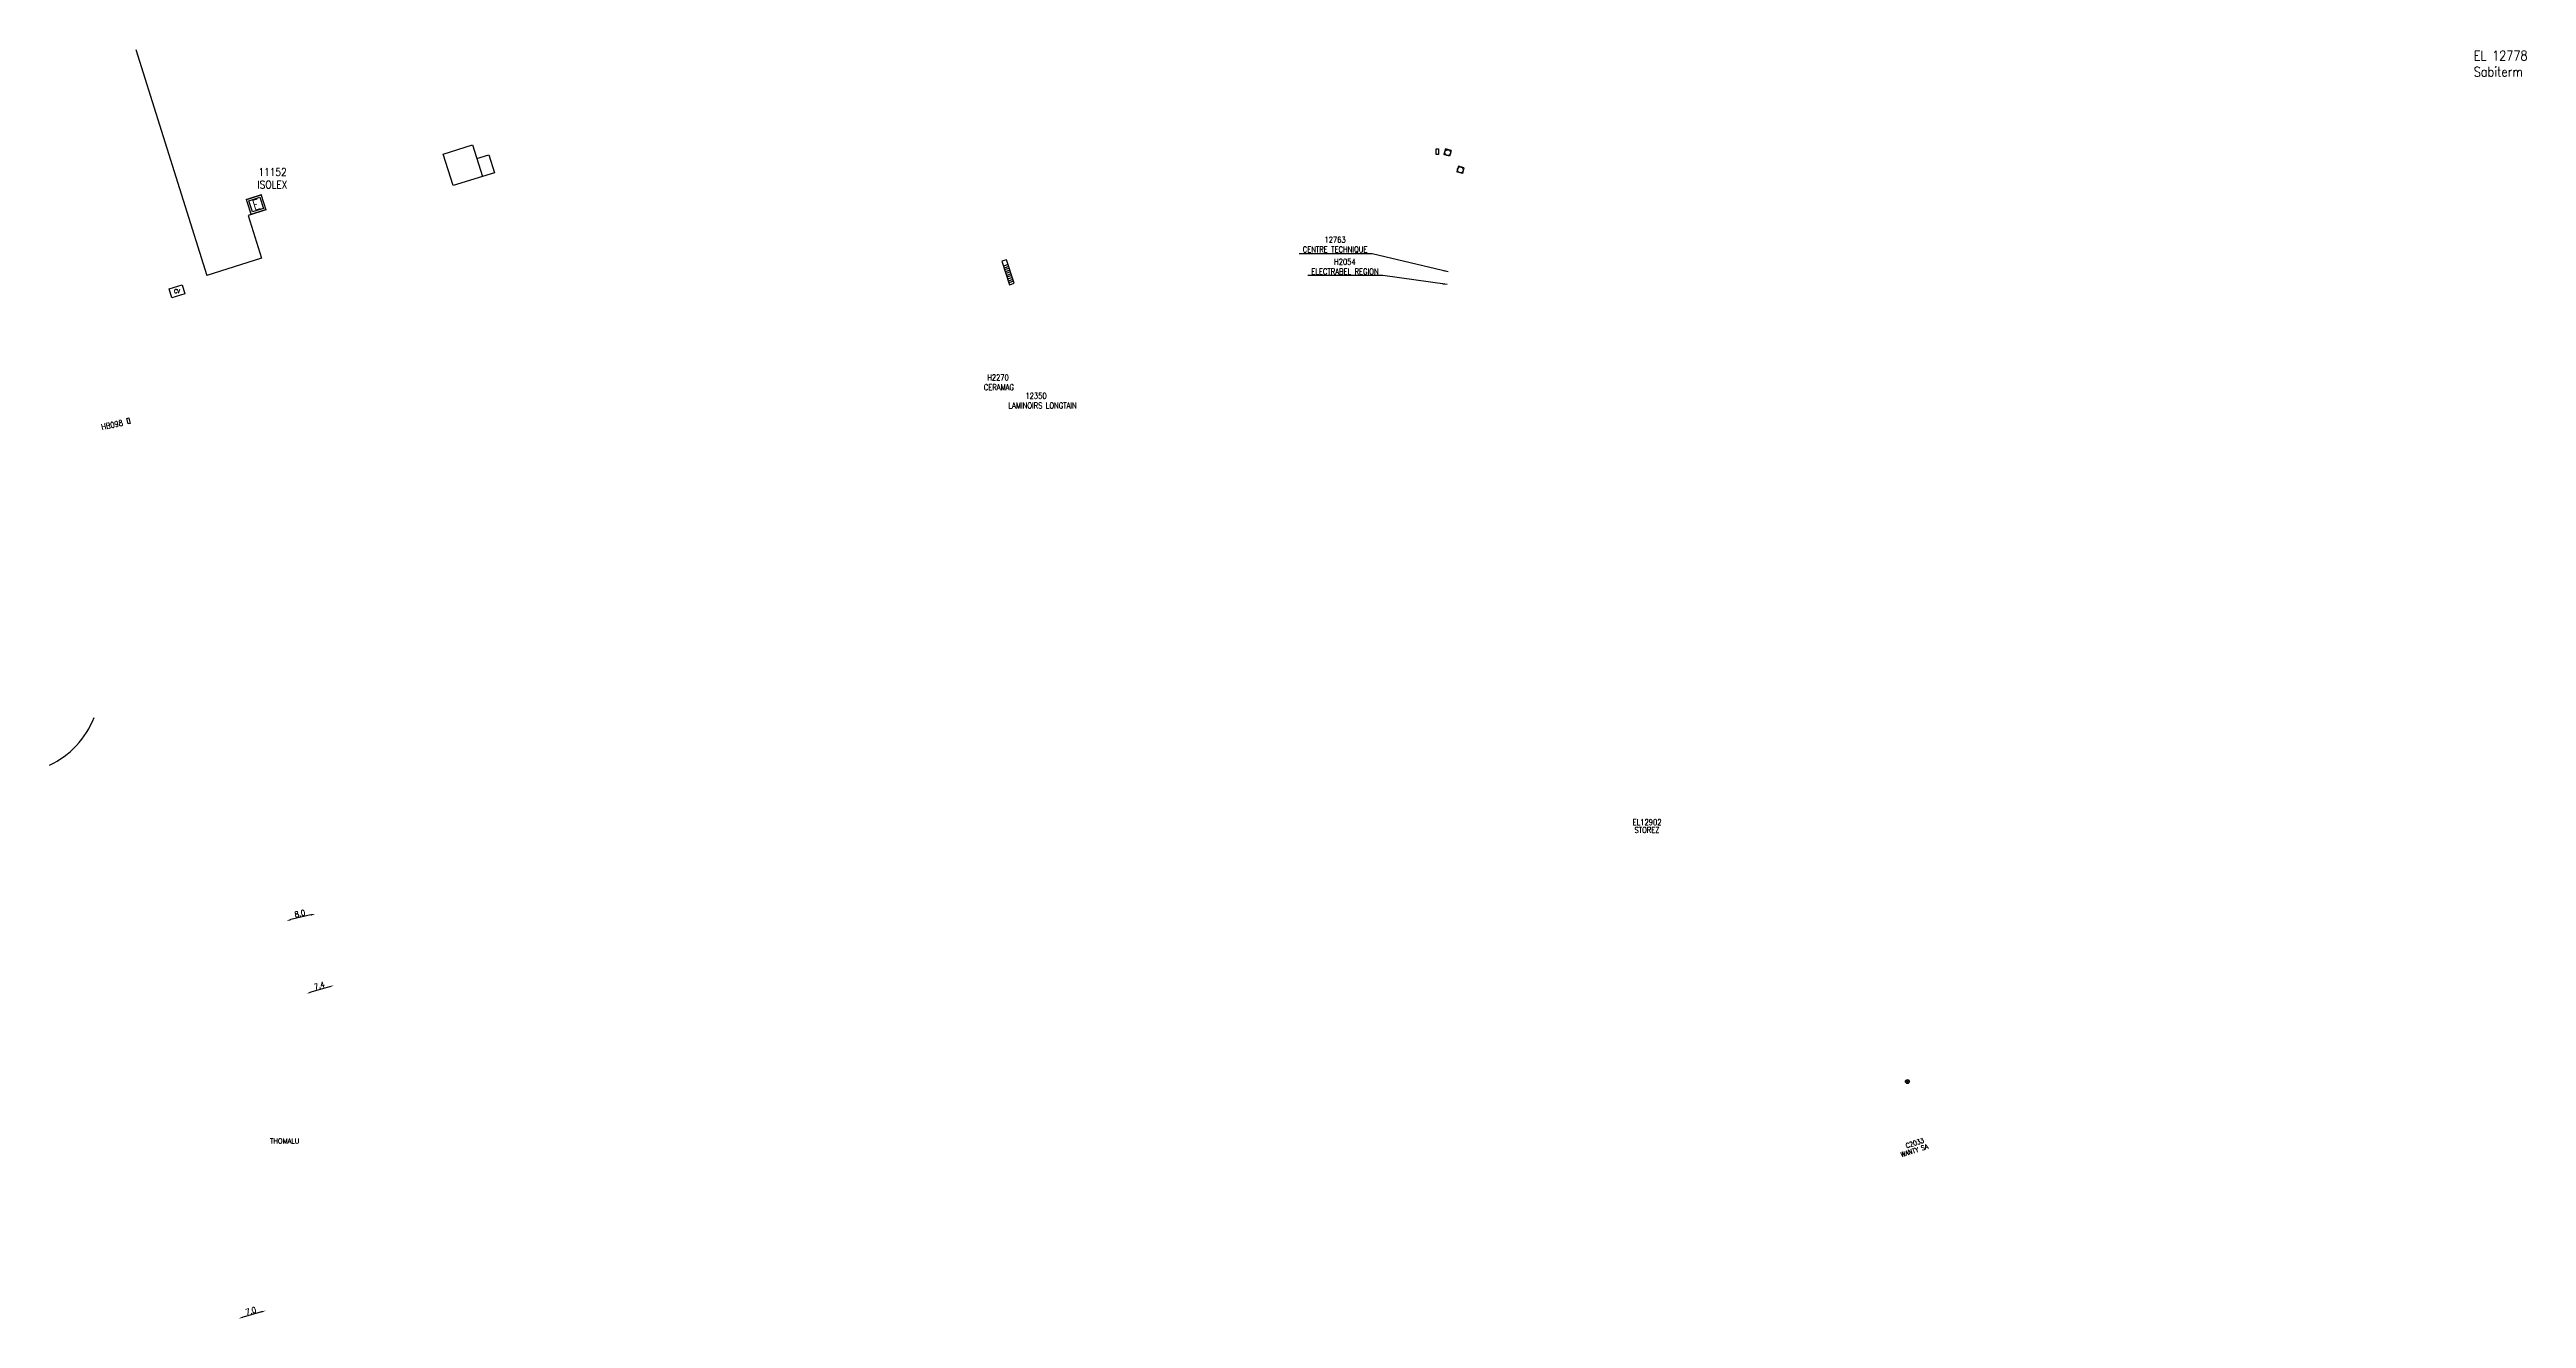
# Model space of a CAD drawing. Header units: millimetres. Extents: x 132073 to 133000, y 131000 to 131995.
# Drawn here: x 132073 to 132711, y 131000 to 131327 of the extents above; entities that cross this region are included whole.
import ezdxf
from ezdxf.enums import TextEntityAlignment as Align

# ---------------------------------------------------------------- set-up
doc = ezdxf.new("R2010")
doc.units = ezdxf.units.MM
doc.header["$PDMODE"] = 34
doc.layers.get('0').update_dxf_attribs({"linetype": 'CONTINUOUS'})
doc.layers.get('DEFPOINTS').update_dxf_attribs({"linetype": 'CONTINUOUS'})
for name, color, linetype in [('BB01', 7, 'CONTINUOUS'), ('BB03', 7, 'CONTINUOUS'), ('BB08', 7, 'CONTINUOUS'), ('BR01', 7, 'CONTINUOUS'), ('BR06', 7, 'CONTINUOUS'), ('BR12', 7, 'CONTINUOUS'), ('G_210', 7, 'CONTINUOUS'), ('M_200', 7, 'CONTINUOUS'), ('W0008', 7, 'CONTINUOUS'), ('W0420', 7, 'CONTINUOUS')]:
    doc.layers.add(name, color=color, linetype=linetype)
doc.styles.add('B_ROMANS', font='ROMANS.shx', dxfattribs={"width": 0.75})
doc.styles.add('M_ROMANS', font='ROMANS.shx', dxfattribs={"width": 0.75})
doc.styles.get("Standard").update_dxf_attribs({"font": 'romans.shx', "width": 0.85})
doc.dimstyles.get("Standard").update_dxf_attribs({"dimtxt": 1.5, "dimasz": 1.2, "dimexe": 0.625, "dimexo": 0.625, "dimgap": 0.25, "dimtad": 1, "dimdec": 1, "dimzin": 0, "dimdsep": 46, "dimtxsty": 'Standard', "dimcen": -0.5, "dimadec": 0, "dimazin": 0, "dimtfac": 1, "dimtdec": 1, "dimtmove": 0, "dimatfit": 3, "dimfxl": 0, "dimtolj": 1, "dimtzin": 0, "dimarcsym": 0})

# ---------------------------------------------------------------- blocks, each defined once
blk = doc.blocks.new('T420')
for p, q in [((0.75, 0.75), (-0.75, 0.75)), ((-0.75, 0.75), (-0.75, -0.75)), ((0.75, 0.75), (0.75, -0.75)), ((0.75, -0.75), (-0.75, -0.75))]:
    blk.add_line(p, q)
blk.add_ellipse((0, 0), major_axis=(-0.53, 0.53), ratio=1, start_param=3.926991, end_param=10.210176)
blk = doc.blocks.new('M_200_56')
at = {"color": 0, "linetype": 'Continuous', "const_width": 0.35, "flags": 128}
blk.add_lwpolyline([(2, 2), (2, -2), (-2, -2), (-2, 2)], close=True, dxfattribs=at)
at = {"color": 0, "linetype": 'Continuous'}
blk.add_lwpolyline([(-1.5, 1.5), (1.5, 1.5), (1.5, -1.5), (-1.5, -1.5)], close=True, dxfattribs=at)
at = {"color": 0, "linetype": 'Continuous', "width": 0.85}
blk.add_text('E', height=2.5, dxfattribs=at).set_placement((0, 0), align=Align.MIDDLE_CENTER)
for tag, p in [('NUM', (0, 15.06)), ('NOM', (0, 8.65))]:
    blk.add_attdef(tag, text='', height=4, dxfattribs=at).set_placement(p, align=Align.MIDDLE)
at = {"color": 0, "linetype": 'Continuous', "style": 'M_ROMANS', "width": 0.75, "flags": 3}
for tag, p in [('DEF_LEG', (-0.13, -4.99)), ('DEF_COUP', (-0.13, -7.49)), ('DEF_TYPE', (-0.13, -9.99))]:
    blk.add_attdef(tag, text='', height=1.2, dxfattribs=at).set_placement(p, align=Align.MIDDLE)
blk = doc.blocks.new('*D8')
at = {"layer": 'DEFPOINTS', "color": 0, "linetype": 'Continuous', "transparency": 16777216}
for p in [(132121.67, 131000.44), (132121.67, 131000.44), (132128.72, 131002.45)]:
    blk.add_point(p, dxfattribs=at)
at = {"layer": 'W0008', "color": 0, "linetype": 'Continuous', "lineweight": -2, "transparency": 16777216}
blk.add_line((132127.57, 131002.12), (132122.82, 131000.77), dxfattribs=at)
at = {"layer": 'W0008', "color": 0, "linetype": 'Continuous', "transparency": 16777216}
for points in [[(132122.77, 131000.96), (132122.88, 131000.57), (132121.67, 131000.44)], [(132127.52, 131002.32), (132127.62, 131001.93), (132128.72, 131002.45)]]:
    blk.add_solid(points, dxfattribs=at)
at = {"layer": 'W0008', "color": 0, "linetype": 'Continuous', "transparency": 16777216, "insert": (132124.83, 131002.38), "char_height": 1.5, "attachment_point": 5, "rotation": 15.94463}
blk.add_mtext('\\A1;7.0', dxfattribs=at)
blk = doc.blocks.new('BR1209')
at = {"color": 0, "linetype": 'Continuous', "flags": 128}
for points in [[(-0.5, 0), (0.5, 0)], [(0, 0.5), (0, -0.5)]]:
    blk.add_lwpolyline(points, dxfattribs=at)
at = {"color": 0, "linetype": 'Continuous'}
blk.add_circle((0, 0), 0.5, dxfattribs=at)
at = {"color": 0, "linetype": 'Continuous', "style": 'B_ROMANS', "width": 0.75}
blk.add_attdef('NUM', text='', height=1.2, dxfattribs=at).set_placement((0, 2), align=Align.MIDDLE)
at = {"color": 0, "linetype": 'Continuous', "style": 'B_ROMANS', "width": 0.75, "flags": 3}
for tag, p in [('DEF_COUP', (0, -12.5)), ('DEF_LEG', (0, -10)), ('DEF_TYPE', (0, -15))]:
    blk.add_attdef(tag, text='', height=1.2, dxfattribs=at).set_placement(p, align=Align.MIDDLE)
blk = doc.blocks.new('*D7')
at = {"layer": 'DEFPOINTS', "color": 0, "linetype": 'Continuous', "transparency": 16777216}
for p in [(132146.24, 131086.18), (132139.12, 131084.08), (132139.12, 131084.08)]:
    blk.add_point(p, dxfattribs=at)
at = {"layer": 'W0008', "color": 0, "linetype": 'Continuous', "lineweight": -2, "transparency": 16777216}
blk.add_line((132145.09, 131085.84), (132140.28, 131084.42), dxfattribs=at)
at = {"layer": 'W0008', "color": 0, "linetype": 'Continuous', "transparency": 16777216}
for points in [[(132145.03, 131086.03), (132145.15, 131085.65), (132146.24, 131086.18)], [(132140.22, 131084.61), (132140.33, 131084.23), (132139.12, 131084.08)]]:
    blk.add_solid(points, dxfattribs=at)
at = {"layer": 'W0008', "color": 0, "linetype": 'Continuous', "transparency": 16777216, "insert": (132142.49, 131086.12), "char_height": 1.5, "attachment_point": 5, "rotation": 16.46396}
blk.add_mtext('\\A1;7.4', dxfattribs=at)
blk = doc.blocks.new('*D6')
at = {"layer": 'DEFPOINTS', "color": 0, "linetype": 'Continuous', "transparency": 16777216}
for p in [(132133.99, 131102.85), (132133.99, 131102.85), (132141.47, 131104.6)]:
    blk.add_point(p, dxfattribs=at)
at = {"layer": 'W0008', "color": 0, "linetype": 'Continuous', "lineweight": -2, "transparency": 16777216}
blk.add_line((132140.3, 131104.32), (132135.15, 131103.12), dxfattribs=at)
at = {"layer": 'W0008', "color": 0, "linetype": 'Continuous', "transparency": 16777216}
for points in [[(132135.11, 131103.31), (132135.2, 131102.92), (132133.99, 131102.85)], [(132140.25, 131104.52), (132140.35, 131104.13), (132141.47, 131104.6)]]:
    blk.add_solid(points, dxfattribs=at)
at = {"layer": 'W0008', "color": 0, "linetype": 'Continuous', "transparency": 16777216, "insert": (132137.47, 131104.69), "char_height": 1.5, "attachment_point": 5, "rotation": 13.17208}
blk.add_mtext('\\A1;8.0', dxfattribs=at)

msp = doc.modelspace()

# ---------------------------------------------------------------- linework, layer by layer
at = {"layer": 'BB01', "color": 252, "flags": 128}
for points in [[(132095.21, 131327.15), (132113.5, 131268.96)], [(132183, 131299.06), (132186.1, 131300.03), (132187.54, 131295.44), (132184.44, 131294.47)], [(132124.91, 131284.7), (132124.14, 131284.46), (132127.62, 131273.4), (132113.5, 131268.97)]]:
    msp.add_lwpolyline(points, dxfattribs=at)
for points in [[(132176.91, 131292.1), (132174.36, 131300.21), (132181.89, 131302.58), (132184.44, 131294.47)], [(132103.79, 131265.5), (132107.13, 131266.55), (132107.85, 131264.26), (132104.51, 131263.21)]]:
    msp.add_lwpolyline(points, close=True, dxfattribs=at)
at = {"layer": 'BB03', "color": 252, "linetype": 'Continuous', "flags": 128}
msp.add_lwpolyline([(132321.34, 131267.03), (132319.41, 131273.02), (132318.17, 131272.63), (132320.12, 131266.59)], close=True, dxfattribs=at)
for points in [[(132319.81, 131271.79), (132318.58, 131271.36)], [(132319.98, 131271.32), (132318.75, 131270.89)], [(132320.12, 131270.84), (132318.89, 131270.4)], [(132320.28, 131270.37), (132319.06, 131269.93)], [(132320.42, 131269.88), (132319.2, 131269.45)], [(132320.59, 131269.41), (132319.36, 131268.98)], [(132320.73, 131268.93), (132319.5, 131268.5)], [(132320.9, 131268.46), (132319.67, 131268.03)], [(132321.04, 131267.98), (132319.81, 131267.55)], [(132321.2, 131267.51), (132319.98, 131267.08)]]:
    msp.add_lwpolyline(points, dxfattribs=at)
at = {"layer": 'BR01', "color": 252}
msp.add_arc((132063.82, 131163.01), 22.08, 294.60292, 339.20246, dxfattribs=at)
at = {"layer": 'BR06', "color": 252, "flags": 128}
for points in [[(132430.02, 131300.15), (132430.02, 131301.55), (132430.62, 131301.55), (132430.62, 131300.15)], [(132093.43, 131232.23), (132093.75, 131230.87), (132093.22, 131230.76), (132092.91, 131232.17), (132093.41, 131232.29)]]:
    msp.add_lwpolyline(points, close=True, dxfattribs=at)

# ---------------------------------------------------------------- block references
at = {"layer": 'BR12', "color": 252, "rotation": 108.0837953939077}
msp.add_blockref('BR1209', (132551.34, 131061.43), dxfattribs=at)
at = {"layer": 'M_200', "color": 252}
ref = msp.add_blockref('M_200_56', (132126.2, 131287.22), dxfattribs=dict(at, rotation=17.67266758325031))
ref.add_attrib('NUM', '11152', dxfattribs={"layer": '0', "color": 0, "linetype": 'Continuous', "height": 2, "width": 0.85}).set_placement((132130.43, 131295.61), align=Align.MIDDLE)
ref.add_attrib('NOM', 'ISOLEX', dxfattribs={"layer": '0', "color": 0, "linetype": 'Continuous', "height": 2, "width": 0.85}).set_placement((132130.4, 131292.34), align=Align.MIDDLE)
at = {"layer": 'W0420', "color": 252, "rotation": 343.9919316272161}
for p in [(132432.95, 131300.62), (132436.24, 131296.17)]:
    msp.add_blockref('T420', p, dxfattribs=at)

# ---------------------------------------------------------------- texts
at = {"width": 0.85}
for s, p in [('WANTY SA', (132549.85, 131041.95)), ('C2033', (132551.12, 131044.26))]:
    msp.add_text(s, height=1.25, rotation=17.96985, dxfattribs=at).set_placement(p)
at = {"layer": 'BB08', "color": 252, "attachment_point": 1}
for s, insert, char_height, width in [('EL 12778 Sabiterm', (132697.14, 131326.84), 2.5, 20.916), ('CV', (132105.09, 131265.45), 1, 2.3685)]:
    msp.add_mtext(s, dxfattribs=dict(at, insert=insert, char_height=char_height, width=width))
at = {"layer": 'BR06', "color": 252, "width": 0.85}
msp.add_text('HB098', height=1.5, rotation=12.47374, dxfattribs=at).set_placement((132086.53, 131229.15))
at = {"layer": 'G_210', "color": 252, "linetype": 'Continuous'}
msp.add_text('THOMALU', height=1.25, dxfattribs=at).set_placement((132129.78, 131045.52))
at = {"layer": 'G_210', "color": 252, "linetype": 'Continuous', "insert": (132406.51, 131269.25), "char_height": 1.5, "attachment_point": 8}
msp.add_mtext('\\A1;H2054\\PELECTRABEL REGION', dxfattribs=at)
at = {"layer": 'G_210', "linetype": 'Continuous', "insert": (132313.54, 131243.46), "char_height": 1.5, "attachment_point": 1}
msp.add_mtext(' H2270\\PCERAMAG', dxfattribs=at)
at = {"layer": 'M_200', "width": 0.85}
for s, p in [('EL12902', (132484.31, 131128.21)), ('STOREZ', (132484.28, 131126.22))]:
    msp.add_text(s, height=1.5, dxfattribs=at).set_placement(p, align=Align.MIDDLE)
at = {"layer": 'M_200', "color": 252, "linetype": 'Continuous', "insert": (132403.98, 131274.79), "char_height": 1.5, "attachment_point": 8}
msp.add_mtext('\\A1;12763\\PCENTRE TECHNIQUE', dxfattribs=at)
at = {"layer": 'M_200', "linetype": 'Continuous', "insert": (132319.89, 131238.73), "char_height": 1.5, "attachment_point": 1}
msp.add_mtext('     12350\\PLAMINOIRS LONGTAIN', dxfattribs=at)

# ---------------------------------------------------------------- dimensions: what is measured, and where the dimension line sits
at = {"layer": 'W0008', "color": 252, "linetype": 'Continuous'}
for base, p1, p2, angle, text, picture, middle in [((132133.99, 131102.85), (132141.47, 131104.6), (132133.99, 131102.85), 13.17208, '8.0', '*D6', (132137.7, 131103.72)), ((132139.12, 131084.08), (132146.24, 131086.18), (132139.12, 131084.08), 16.46396, '7.4', '*D7', (132142.78, 131085.16)), ((132121.67, 131000.44), (132128.72, 131002.45), (132121.67, 131000.44), 15.94463, '7.0', '*D8', (132125.11, 131001.42))]:
    dim = msp.add_linear_dim(base=base, p1=p1, p2=p2, angle=angle, text=text, dimstyle='Standard', dxfattribs=at)
    dim.commit()
    dim.dimension.update_dxf_attribs({"geometry": picture, "text_midpoint": middle, "dimtype": 160})

# ---------------------------------------------------------------- leaders
at = {"layer": 'G_210', "color": 252, "linetype": 'Continuous', "annotation_type": 0, "has_hookline": 1, "hookline_direction": 1, "text_width": 19.06}
msp.add_leader([(132432.87, 131266.66), (132416.29, 131269)], dimstyle='Standard', dxfattribs=at)
at = {"layer": 'M_200', "color": 252, "linetype": 'Continuous', "annotation_type": 0, "has_hookline": 1, "hookline_direction": 1, "text_width": 18.52}
msp.add_leader([(132433.06, 131269.94), (132413.49, 131274.54)], dimstyle='Standard', dxfattribs=at)

doc.saveas('drawing.dxf')
